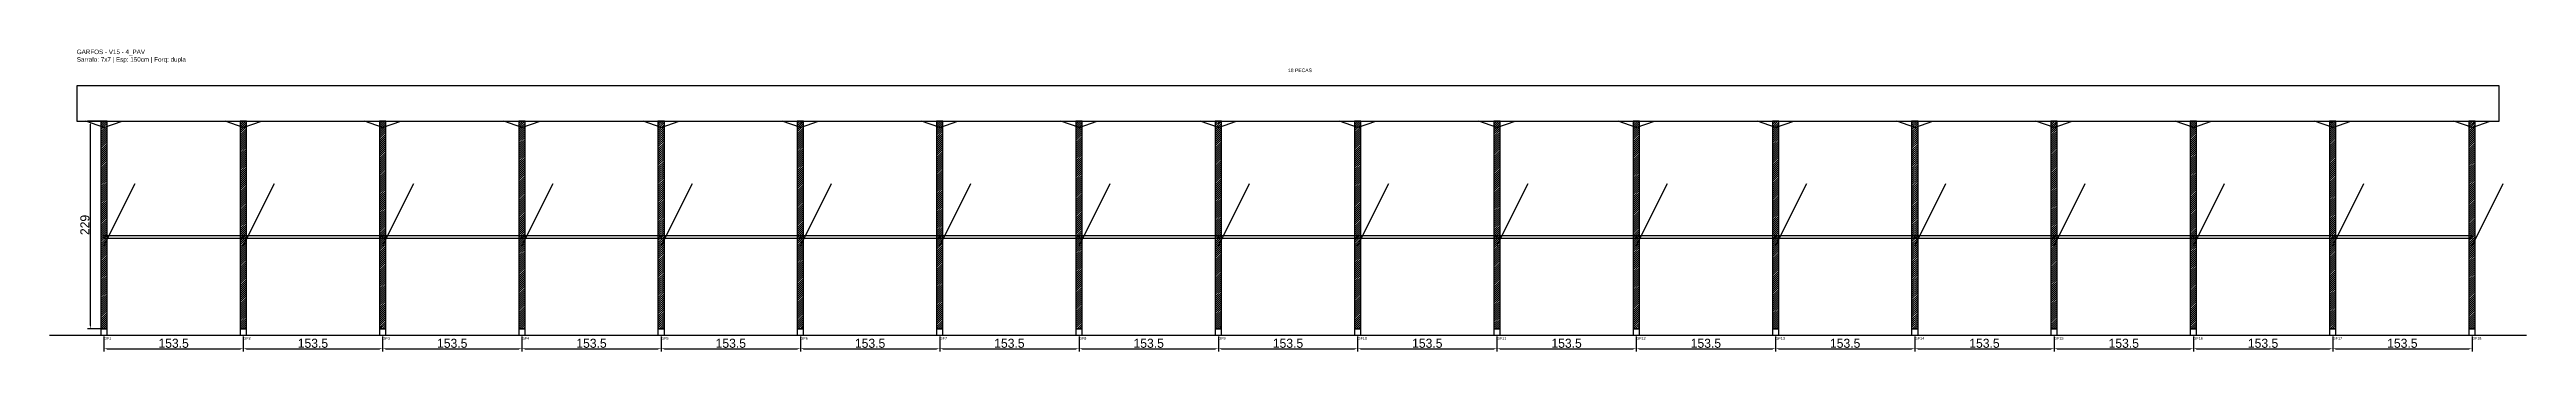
# Model space of a CAD drawing. Header units: metres. Extents: x -30 to 2700, y -25 to 308.
import ezdxf

# ---------------------------------------------------------------- set-up
doc = ezdxf.new("R2010")
doc.units = ezdxf.units.M
for name, color, linetype in [('BARRA_ANCORAGEM', 1, 'Continuous'), ('COTA', 241, 'Continuous'), ('GARFOS OK', 3, 'Continuous'), ('NOME DA VIGA', 6, 'Continuous'), ('SARR_7x7', 40, 'Continuous'), ('TIRAS REESCORAMENTO', 252, 'Continuous'), ('VIGAS', 3, 'Continuous')]:
    doc.layers.add(name, color=color, linetype=linetype)
doc.dimstyles.new('EZ DXF', dxfattribs={"dimtxt": 10, "dimasz": 3.5, "dimexe": 3, "dimexo": 1.5, "dimgap": 1, "dimtad": 1, "dimdec": 1, "dimdsep": 46, "dimcen": 2.5, "dimazin": 3, "dimtfac": 1, "dimtmove": 0, "dimatfit": 3})

msp = doc.modelspace()

# ---------------------------------------------------------------- hatches: boundary and pattern name
at = {"layer": 'COTA'}
h = msp.add_hatch(dxfattribs=at)
h.set_pattern_fill('ANSI31', scale=0.5)
h.paths.add_polyline_path([(26.5, 0), (33.5, 0), (33.5, 229), (26.5, 229)])
h = msp.add_hatch(dxfattribs=at)
h.set_pattern_fill('ANSI31', scale=0.5)
h.paths.add_polyline_path([(180, 0), (187, 0), (187, 229), (180, 229)])
h = msp.add_hatch(dxfattribs=at)
h.set_pattern_fill('ANSI31', scale=0.5)
h.paths.add_polyline_path([(333.5, 0), (340.5, 0), (340.5, 229), (333.5, 229)])
h = msp.add_hatch(dxfattribs=at)
h.set_pattern_fill('ANSI31', scale=0.5)
h.paths.add_polyline_path([(487, 0), (494, 0), (494, 229), (487, 229)])
h = msp.add_hatch(dxfattribs=at)
h.set_pattern_fill('ANSI31', scale=0.5)
h.paths.add_polyline_path([(640.5, 0), (647.5, 0), (647.5, 229), (640.5, 229)])
h = msp.add_hatch(dxfattribs=at)
h.set_pattern_fill('ANSI31', scale=0.5)
h.paths.add_polyline_path([(794, 0), (801, 0), (801, 229), (794, 229)])
h = msp.add_hatch(dxfattribs=at)
h.set_pattern_fill('ANSI31', scale=0.5)
h.paths.add_polyline_path([(947.5, 0), (954.5, 0), (954.5, 229), (947.5, 229)])
h = msp.add_hatch(dxfattribs=at)
h.set_pattern_fill('ANSI31', scale=0.5)
h.paths.add_polyline_path([(1101, 0), (1108, 0), (1108, 229), (1101, 229)])
h = msp.add_hatch(dxfattribs=at)
h.set_pattern_fill('ANSI31', scale=0.5)
h.paths.add_polyline_path([(1254.5, 0), (1261.5, 0), (1261.5, 229), (1254.5, 229)])
h = msp.add_hatch(dxfattribs=at)
h.set_pattern_fill('ANSI31', scale=0.5)
h.paths.add_polyline_path([(1408, 0), (1415, 0), (1415, 229), (1408, 229)])
h = msp.add_hatch(dxfattribs=at)
h.set_pattern_fill('ANSI31', scale=0.5)
h.paths.add_polyline_path([(1561.5, 0), (1568.5, 0), (1568.5, 229), (1561.5, 229)])
h = msp.add_hatch(dxfattribs=at)
h.set_pattern_fill('ANSI31', scale=0.5)
h.paths.add_polyline_path([(1715, 0), (1722, 0), (1722, 229), (1715, 229)])
h = msp.add_hatch(dxfattribs=at)
h.set_pattern_fill('ANSI31', scale=0.5)
h.paths.add_polyline_path([(1868.5, 0), (1875.5, 0), (1875.5, 229), (1868.5, 229)])
h = msp.add_hatch(dxfattribs=at)
h.set_pattern_fill('ANSI31', scale=0.5)
h.paths.add_polyline_path([(2022, 0), (2029, 0), (2029, 229), (2022, 229)])
h = msp.add_hatch(dxfattribs=at)
h.set_pattern_fill('ANSI31', scale=0.5)
h.paths.add_polyline_path([(2175.51, 0), (2182.51, 0), (2182.51, 229), (2175.51, 229)])
h = msp.add_hatch(dxfattribs=at)
h.set_pattern_fill('ANSI31', scale=0.5)
h.paths.add_polyline_path([(2329.01, 0), (2336.01, 0), (2336.01, 229), (2329.01, 229)])
h = msp.add_hatch(dxfattribs=at)
h.set_pattern_fill('ANSI31', scale=0.5)
h.paths.add_polyline_path([(2482.51, 0), (2489.51, 0), (2489.51, 229), (2482.51, 229)])
h = msp.add_hatch(dxfattribs=at)
h.set_pattern_fill('ANSI31', scale=0.5)
h.paths.add_polyline_path([(2636.01, 0), (2643.01, 0), (2643.01, 229), (2636.01, 229)])

# ---------------------------------------------------------------- linework, layer by layer
at = {"layer": 'BARRA_ANCORAGEM'}
for p, q in [((30, 91.6), (64.35, 160.3)), ((183.5, 91.6), (217.85, 160.3)), ((337, 91.6), (371.35, 160.3)), ((490.5, 91.6), (524.85, 160.3)), ((644, 91.6), (678.35, 160.3)), ((797.5, 91.6), (831.85, 160.3)), ((951, 91.6), (985.35, 160.3)), ((1104.5, 91.6), (1138.85, 160.3)), ((1258, 91.6), (1292.35, 160.3)), ((1411.5, 91.6), (1445.85, 160.3)), ((1565, 91.6), (1599.35, 160.3)), ((1718.5, 91.6), (1752.85, 160.3)), ((1872, 91.6), (1906.35, 160.3)), ((2025.5, 91.6), (2059.85, 160.3)), ((2179.01, 91.6), (2213.36, 160.3)), ((2332.51, 91.6), (2366.86, 160.3)), ((2486.01, 91.6), (2520.36, 160.3)), ((2639.51, 91.6), (2673.86, 160.3))]:
    msp.add_line(p, q, dxfattribs=at)
at = {"layer": 'GARFOS OK'}
for p, q in [((30, 222), (10, 229)), ((10, 229), (50, 229)), ((30, 222), (50, 229)), ((183.5, 222), (163.5, 229)), ((163.5, 229), (203.5, 229)), ((183.5, 222), (203.5, 229)), ((337, 222), (317, 229)), ((317, 229), (357, 229)), ((337, 222), (357, 229)), ((490.5, 222), (470.5, 229)), ((470.5, 229), (510.5, 229)), ((490.5, 222), (510.5, 229)), ((644, 222), (624, 229)), ((624, 229), (664, 229)), ((644, 222), (664, 229)), ((797.5, 222), (777.5, 229)), ((777.5, 229), (817.5, 229)), ((797.5, 222), (817.5, 229)), ((951, 222), (931, 229)), ((931, 229), (971, 229)), ((951, 222), (971, 229)), ((1104.5, 222), (1084.5, 229)), ((1084.5, 229), (1124.5, 229)), ((1104.5, 222), (1124.5, 229)), ((1258, 222), (1238, 229)), ((1238, 229), (1278, 229)), ((1258, 222), (1278, 229)), ((1411.5, 222), (1391.5, 229)), ((1391.5, 229), (1431.5, 229)), ((1411.5, 222), (1431.5, 229)), ((1565, 222), (1545, 229)), ((1545, 229), (1585, 229)), ((1565, 222), (1585, 229)), ((1718.5, 222), (1698.5, 229)), ((1698.5, 229), (1738.5, 229)), ((1718.5, 222), (1738.5, 229)), ((1872, 222), (1852, 229)), ((1852, 229), (1892, 229)), ((1872, 222), (1892, 229)), ((2025.5, 222), (2005.5, 229)), ((2005.5, 229), (2045.5, 229)), ((2025.5, 222), (2045.5, 229)), ((2179.01, 222), (2159.01, 229)), ((2159.01, 229), (2199.01, 229)), ((2179.01, 222), (2199.01, 229)), ((2332.51, 222), (2312.51, 229)), ((2312.51, 229), (2352.51, 229)), ((2332.51, 222), (2352.51, 229)), ((2486.01, 222), (2466.01, 229)), ((2466.01, 229), (2506.01, 229)), ((2486.01, 222), (2506.01, 229)), ((2639.51, 222), (2619.51, 229)), ((2619.51, 229), (2659.51, 229)), ((2639.51, 222), (2659.51, 229))]:
    msp.add_line(p, q, dxfattribs=at)
at = {"layer": 'GARFOS OK', "linetype": 'CONTINUOUS'}
msp.add_line((-30, -7), (2699.51, -7), dxfattribs=at)
at = {"layer": 'GARFOS OK'}
for points in [[(26.5, 0), (33.5, 0), (33.5, 229), (26.5, 229), (26.5, 0)], [(180, 0), (187, 0), (187, 229), (180, 229), (180, 0)], [(333.5, 0), (340.5, 0), (340.5, 229), (333.5, 229), (333.5, 0)], [(487, 0), (494, 0), (494, 229), (487, 229), (487, 0)], [(640.5, 0), (647.5, 0), (647.5, 229), (640.5, 229), (640.5, 0)], [(794, 0), (801, 0), (801, 229), (794, 229), (794, 0)], [(947.5, 0), (954.5, 0), (954.5, 229), (947.5, 229), (947.5, 0)], [(1101, 0), (1108, 0), (1108, 229), (1101, 229), (1101, 0)], [(1254.5, 0), (1261.5, 0), (1261.5, 229), (1254.5, 229), (1254.5, 0)], [(1408, 0), (1415, 0), (1415, 229), (1408, 229), (1408, 0)], [(1561.5, 0), (1568.5, 0), (1568.5, 229), (1561.5, 229), (1561.5, 0)], [(1715, 0), (1722, 0), (1722, 229), (1715, 229), (1715, 0)], [(1868.5, 0), (1875.5, 0), (1875.5, 229), (1868.5, 229), (1868.5, 0)], [(2022, 0), (2029, 0), (2029, 229), (2022, 229), (2022, 0)], [(2175.51, 0), (2182.51, 0), (2182.51, 229), (2175.51, 229), (2175.51, 0)], [(2329.01, 0), (2336.01, 0), (2336.01, 229), (2329.01, 229), (2329.01, 0)], [(2482.51, 0), (2489.51, 0), (2489.51, 229), (2482.51, 229), (2482.51, 0)], [(2636.01, 0), (2643.01, 0), (2643.01, 229), (2636.01, 229), (2636.01, 0)]]:
    msp.add_lwpolyline(points, dxfattribs=at)
at = {"layer": 'SARR_7x7'}
for points in [[(26.5, -7), (33.5, -7), (33.5, 0), (26.5, 0), (26.5, -7)], [(180, -7), (187, -7), (187, 0), (180, 0), (180, -7)], [(333.5, -7), (340.5, -7), (340.5, 0), (333.5, 0), (333.5, -7)], [(487, -7), (494, -7), (494, 0), (487, 0), (487, -7)], [(640.5, -7), (647.5, -7), (647.5, 0), (640.5, 0), (640.5, -7)], [(794, -7), (801, -7), (801, 0), (794, 0), (794, -7)], [(947.5, -7), (954.5, -7), (954.5, 0), (947.5, 0), (947.5, -7)], [(1101, -7), (1108, -7), (1108, 0), (1101, 0), (1101, -7)], [(1254.5, -7), (1261.5, -7), (1261.5, 0), (1254.5, 0), (1254.5, -7)], [(1408, -7), (1415, -7), (1415, 0), (1408, 0), (1408, -7)], [(1561.5, -7), (1568.5, -7), (1568.5, 0), (1561.5, 0), (1561.5, -7)], [(1715, -7), (1722, -7), (1722, 0), (1715, 0), (1715, -7)], [(1868.5, -7), (1875.5, -7), (1875.5, 0), (1868.5, 0), (1868.5, -7)], [(2022, -7), (2029, -7), (2029, 0), (2022, 0), (2022, -7)], [(2175.51, -7), (2182.51, -7), (2182.51, 0), (2175.51, 0), (2175.51, -7)], [(2329.01, -7), (2336.01, -7), (2336.01, 0), (2329.01, 0), (2329.01, -7)], [(2482.51, -7), (2489.51, -7), (2489.51, 0), (2482.51, 0), (2482.51, -7)], [(2636.01, -7), (2643.01, -7), (2643.01, 0), (2636.01, 0), (2636.01, -7)]]:
    msp.add_lwpolyline(points, dxfattribs=at)
at = {"layer": 'TIRAS REESCORAMENTO'}
for points in [[(30, 100), (183.5, 100), (183.5, 102.5), (30, 102.5), (30, 100)], [(183.5, 100), (337, 100), (337, 102.5), (183.5, 102.5), (183.5, 100)], [(337, 100), (490.5, 100), (490.5, 102.5), (337, 102.5), (337, 100)], [(490.5, 100), (644, 100), (644, 102.5), (490.5, 102.5), (490.5, 100)], [(644, 100), (797.5, 100), (797.5, 102.5), (644, 102.5), (644, 100)], [(797.5, 100), (951, 100), (951, 102.5), (797.5, 102.5), (797.5, 100)], [(951, 100), (1104.5, 100), (1104.5, 102.5), (951, 102.5), (951, 100)], [(1104.5, 100), (1258, 100), (1258, 102.5), (1104.5, 102.5), (1104.5, 100)], [(1258, 100), (1411.5, 100), (1411.5, 102.5), (1258, 102.5), (1258, 100)], [(1411.5, 100), (1565, 100), (1565, 102.5), (1411.5, 102.5), (1411.5, 100)], [(1565, 100), (1718.5, 100), (1718.5, 102.5), (1565, 102.5), (1565, 100)], [(1718.5, 100), (1872, 100), (1872, 102.5), (1718.5, 102.5), (1718.5, 100)], [(1872, 100), (2025.5, 100), (2025.5, 102.5), (1872, 102.5), (1872, 100)], [(2025.5, 100), (2179.01, 100), (2179.01, 102.5), (2025.5, 102.5), (2025.5, 100)], [(2179.01, 100), (2332.51, 100), (2332.51, 102.5), (2179.01, 102.5), (2179.01, 100)], [(2332.51, 100), (2486.01, 100), (2486.01, 102.5), (2332.51, 102.5), (2332.51, 100)], [(2486.01, 100), (2639.51, 100), (2639.51, 102.5), (2486.01, 102.5), (2486.01, 100)]]:
    msp.add_lwpolyline(points, dxfattribs=at)
at = {"layer": 'VIGAS'}
msp.add_lwpolyline([(0, 229), (2669.51, 229), (2669.51, 268), (0, 268), (0, 229)], dxfattribs=at)

# ---------------------------------------------------------------- texts
at = {"layer": 'NOME DA VIGA'}
for s, height, p in [('18 PECAS', 4, (1334.75, 283)), ('GF1', 3, (30, -12)), ('GF2', 3, (183.5, -12)), ('GF3', 3, (337, -12)), ('GF4', 3, (490.5, -12)), ('GF5', 3, (644, -12)), ('GF6', 3, (797.5, -12)), ('GF7', 3, (951, -12)), ('GF8', 3, (1104.5, -12)), ('GF9', 3, (1258, -12)), ('GF10', 3, (1411.5, -12)), ('GF11', 3, (1565, -12)), ('GF12', 3, (1718.5, -12)), ('GF13', 3, (1872, -12)), ('GF14', 3, (2025.5, -12)), ('GF15', 3, (2179.01, -12)), ('GF16', 3, (2332.51, -12)), ('GF17', 3, (2486.01, -12)), ('GF18', 3, (2639.51, -12))]:
    msp.add_text(s, height=height, dxfattribs=at).set_placement(p)
at = {"layer": 'NOME DA VIGA', "insert": (0, 293), "char_height": 5, "attachment_point": 7}
msp.add_mtext('GARFOS - V15 - 4_PAV\\PSarrafo: 7x7 | Esp: 150cm | Forq: dupla', dxfattribs=at)

# ---------------------------------------------------------------- dimensions: what is measured, and where the dimension line sits
at = {"layer": 'COTA'}
msp.add_linear_dim(base=(15, 0), p1=(30, 0), p2=(30, 229), angle=90, dimstyle='EZ DXF', dxfattribs=at).render()
for base, p1, p2 in [((30, -22), (30, -7), (183.5, -7)), ((183.5, -22), (183.5, -7), (337, -7)), ((337, -22), (337, -7), (490.5, -7)), ((490.5, -22), (490.5, -7), (644, -7)), ((644, -22), (644, -7), (797.5, -7)), ((797.5, -22), (797.5, -7), (951, -7)), ((951, -22), (951, -7), (1104.5, -7)), ((1104.5, -22), (1104.5, -7), (1258, -7)), ((1258, -22), (1258, -7), (1411.5, -7)), ((1411.5, -22), (1411.5, -7), (1565, -7)), ((1565, -22), (1565, -7), (1718.5, -7)), ((1718.5, -22), (1718.5, -7), (1872, -7)), ((1872, -22), (1872, -7), (2025.5, -7)), ((2025.5, -22), (2025.5, -7), (2179.01, -7)), ((2179.01, -22), (2179.01, -7), (2332.51, -7)), ((2332.51, -22), (2332.51, -7), (2486.01, -7)), ((2486.01, -22), (2486.01, -7), (2639.51, -7))]:
    msp.add_linear_dim(base=base, p1=p1, p2=p2, dimstyle='EZ DXF', dxfattribs=at).render()

doc.saveas('drawing.dxf')
